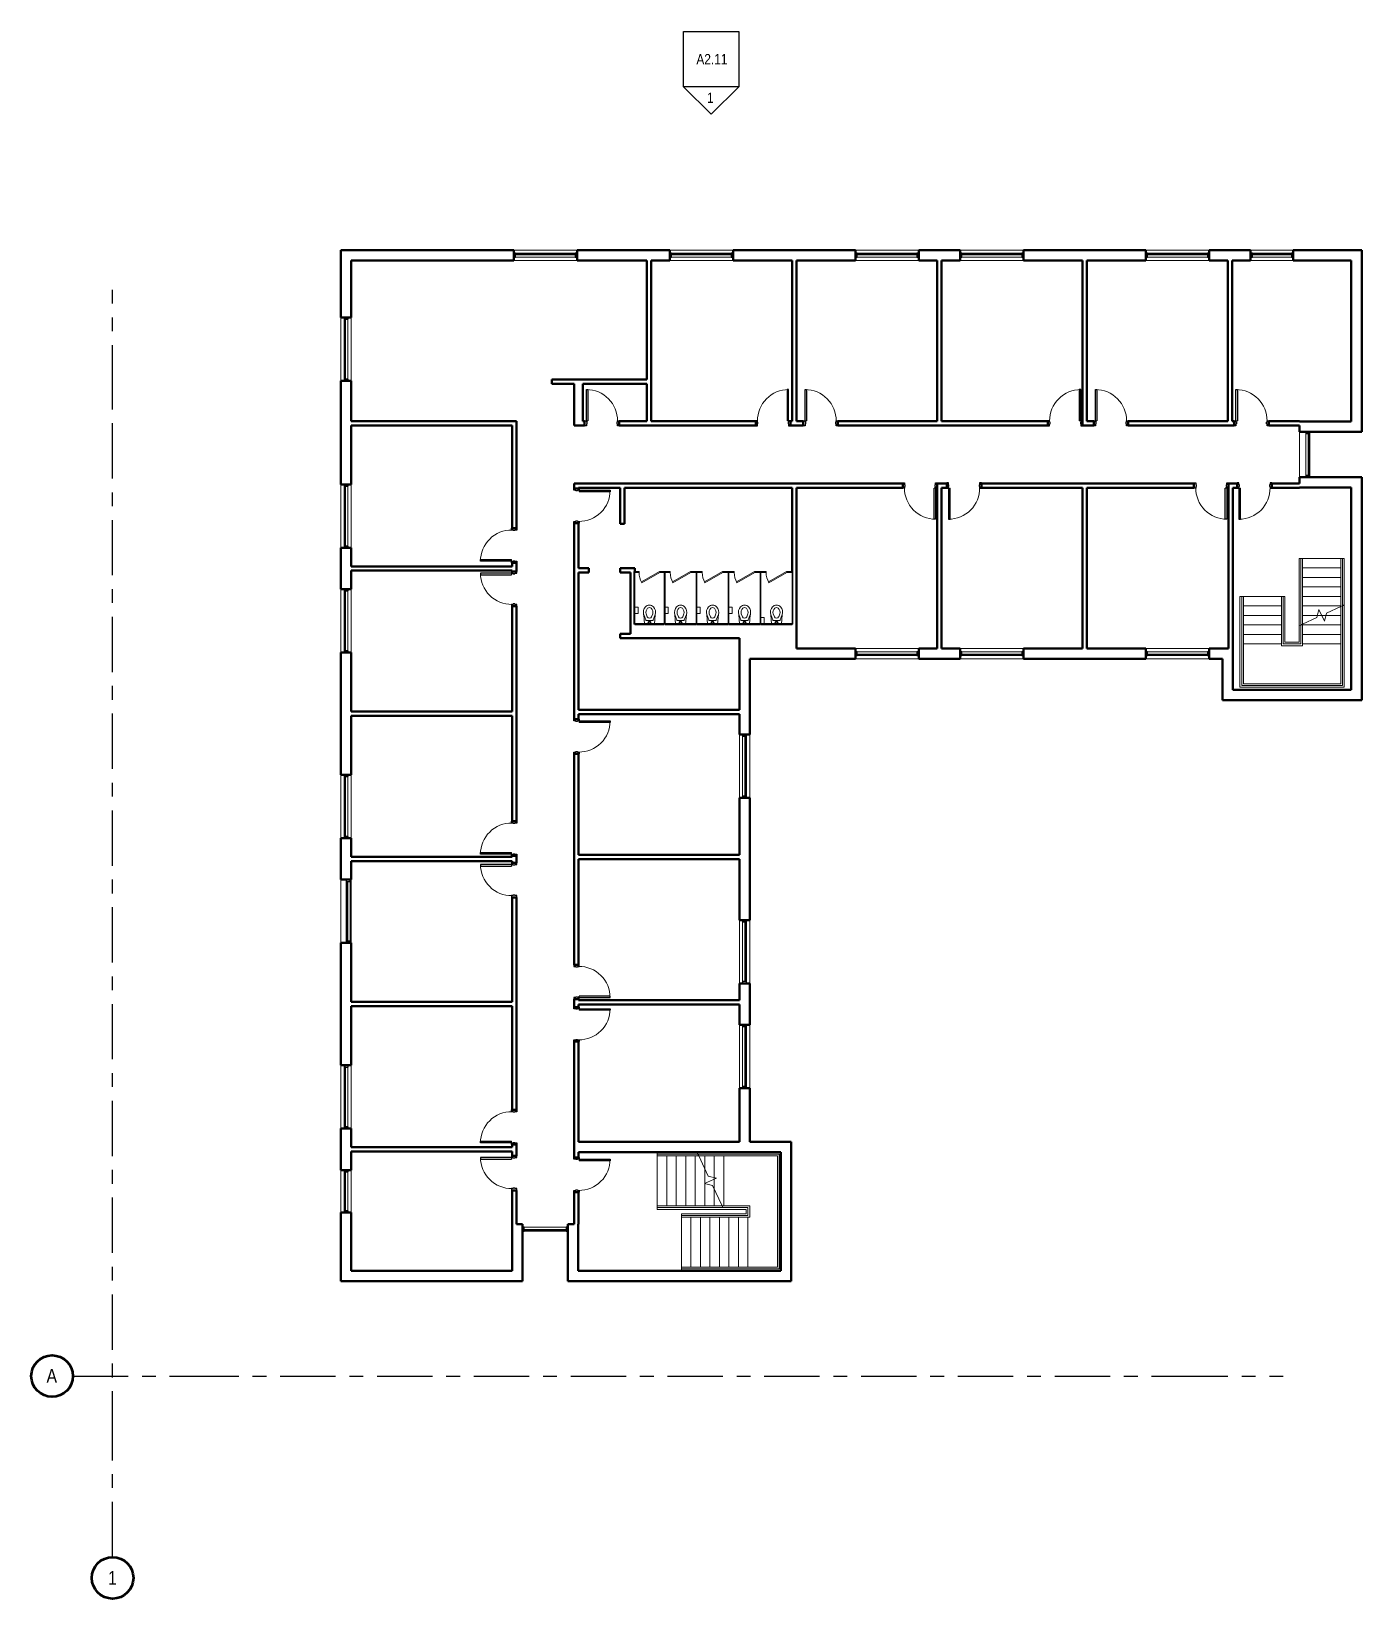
# Model space of a CAD drawing. Header units: inches. Extents: x -1364 to 175, y -1431 to 382.
import ezdxf

# ---------------------------------------------------------------- set-up
doc = ezdxf.new("R2010")
doc.units = ezdxf.units.IN
doc.header["$MEASUREMENT"] = 0
doc.linetypes.add('Grid Line', pattern=[112, 64, -16, 16, -16])
for name, color, linetype, lineweight in [('A-DOOR', 31, 'Continuous', 15), ('A-DOOR-FRAM', 31, 'Continuous', 25), ('A-FLOR-HRAL', 11, 'Continuous', 9), ('A-GLAZ-CURT', 52, 'Continuous', 9), ('A-GLAZ-CWMG', 51, 'Continuous', 9), ('A-WALL', 113, 'Continuous', 15), ('G-ANNO-SYMB', 111, 'Continuous', 9), ('I-WALL', 2, 'Continuous', 15), ('P-SANR-FIXT', 6, 'Continuous', 9), ('Q-SPCQ', 91, 'Continuous', 9), ('S-GRID', 1, 'Continuous', 9), ('S-GRID-IDEN', 1, 'Continuous', 50), ('S-STRS', 31, 'Continuous', 9), ('S-STRS-MBND', 31, 'Continuous', 9)]:
    doc.layers.add(name, color=color, linetype=linetype, lineweight=lineweight)
doc.styles.add('Arial Narrow', font='ARIALN.TTF', dxfattribs={"height": 12})
doc.styles.add('Arial Narrow_1', font='ARIALN.TTF', dxfattribs={"height": 16})

# ---------------------------------------------------------------- blocks, each defined once
blk = doc.blocks.new('Railing - Railing-5158389-LEVEL 2 Map Export')
at = {"layer": 'A-FLOR-HRAL'}
for p, q in [((-564.8, -977), (-562.9, -977)), ((-563.9, -979), (-562.9, -979)), ((-562.9, -977), (-532.9, -977)), ((-562.9, -979), (-534.9, -979)), ((-534.9, -979), (-534.9, -988)), ((-532.9, -977), (-532.9, -990)), ((-611.9, -990), (-611.9, -988)), ((-534.9, -988), (-611.9, -988)), ((-532.9, -990), (-611.9, -990))]:
    blk.add_line(p, q, dxfattribs=at)
blk = doc.blocks.new('Railing - Railing-5158393-LEVEL 2 Map Export')
at = {"layer": 'A-FLOR-HRAL'}
for p, q in [((-592.8, -917), (-562.9, -917)), ((-591.8, -919), (-562.9, -919)), ((-562.9, -917), (-498.9, -917)), ((-562.9, -919), (-500.9, -919)), ((-500.9, -919), (-500.9, -1048)), ((-498.9, -917), (-498.9, -1050)), ((-611.9, -1050), (-611.9, -1048)), ((-534.9, -1048), (-611.9, -1048)), ((-534.9, -1050), (-611.9, -1050)), ((-500.9, -1048), (-534.9, -1048)), ((-498.9, -1050), (-534.9, -1050))]:
    blk.add_line(p, q, dxfattribs=at)
blk = doc.blocks.new('Door-Single_CE_ - HM Door-2_ HM Frame-5129110-LEVEL 2 Map Export')
at = {"layer": 'A-DOOR'}
for p, q in [((16.25, -39), (16.25, -3)), ((16.25, -3), (18, -3)), ((18, -3), (18, -39)), ((18, -39), (16.25, -39))]:
    blk.add_line(p, q, dxfattribs=at)
at = {"layer": 'A-DOOR', "lineweight": 25}
for p, q in [((16.25, -39), (16.25, -3)), ((18, -3), (16.25, -3)), ((18, -3), (18, -39)), ((18, -39), (16.25, -39))]:
    blk.add_line(p, q, dxfattribs=at)
at = {"layer": 'A-DOOR', "lineweight": 9}
blk.add_arc((18, -3), 36, 179.5, 270, dxfattribs=at)
blk.add_arc((18, -3), 36, 179.5, 270, dxfattribs=at)
blk.add_arc((18, -3), 36, 179.5, 270, dxfattribs=at)
blk.add_arc((18, -3), 36, 179.5, 270, dxfattribs=at)
at = {"layer": 'A-DOOR-FRAM'}
for p, q in [((-20, 3), (-18, 3)), ((-20, -3), (-20, 3)), ((-18, 3), (-18, 0.75)), ((-18, 0.75), (-17.5, 0.75)), ((-17.5, 0.75), (-17.5, -1.25)), ((17.5, 0.75), (18, 0.75)), ((17.5, -1.25), (17.5, 0.75)), ((18, 3), (20, 3)), ((18, 0.75), (18, 3)), ((20, 3), (20, -3)), ((-18, -3), (-20, -3)), ((-18, -1.25), (-18, -3)), ((-17.5, -1.25), (-18, -1.25)), ((18, -1.25), (17.5, -1.25)), ((18, -3), (18, -1.25)), ((20, -3), (18, -3))]:
    blk.add_line(p, q, dxfattribs=at)
blk = doc.blocks.new('Door-Single_CE_ - HM Door-2_ HM Frame-5129600-LEVEL 2 Map Export')
at = {"layer": 'A-DOOR'}
for p, q in [((18, 39), (16.25, 39)), ((16.25, 39), (16.25, 3)), ((18, 3), (18, 39)), ((16.25, 3), (18, 3))]:
    blk.add_line(p, q, dxfattribs=at)
at = {"layer": 'A-DOOR', "lineweight": 25}
for p, q in [((18, 39), (16.25, 39)), ((16.25, 39), (16.25, 3)), ((18, 3), (18, 39)), ((18, 3), (16.25, 3))]:
    blk.add_line(p, q, dxfattribs=at)
at = {"layer": 'A-DOOR', "lineweight": 9}
blk.add_arc((18, 3), 36, 90, 180.5, dxfattribs=at)
blk.add_arc((18, 3), 36, 90, 180.5, dxfattribs=at)
blk.add_arc((18, 3), 36, 90, 180.5, dxfattribs=at)
blk.add_arc((18, 3), 36, 90, 180.5, dxfattribs=at)
at = {"layer": 'A-DOOR-FRAM'}
for p, q in [((-18, 3), (-20, 3)), ((-20, 3), (-20, -3)), ((-18, 1.25), (-18, 3)), ((-17.5, 1.25), (-18, 1.25)), ((-17.5, -0.75), (-17.5, 1.25)), ((18, 1.25), (17.5, 1.25)), ((17.5, 1.25), (17.5, -0.75)), ((20, 3), (18, 3)), ((18, 3), (18, 1.25)), ((20, -3), (20, 3)), ((-20, -3), (-18, -3)), ((-18, -3), (-18, -0.75)), ((-18, -0.75), (-17.5, -0.75)), ((17.5, -0.75), (18, -0.75)), ((18, -0.75), (18, -3)), ((18, -3), (20, -3))]:
    blk.add_line(p, q, dxfattribs=at)
blk = doc.blocks.new('System Panel - zGlazed-5181223-LEVEL 2 Map Export')
at = {"layer": 'A-GLAZ-CURT', "lineweight": 15}
for p, q in [((24.25, 1.5), (-24.25, 1.5)), ((-24.25, 1.5), (-24.25, 0.5)), ((-24.25, 0.5), (24.25, 0.5)), ((24.25, 0.5), (24.25, 1.5))]:
    blk.add_line(p, q, dxfattribs=at)
blk = doc.blocks.new('Rectangular Mullion - 4 1_2_ x 2_ Rectangular_CE_-5178115-LEVEL 2 Map Export')
at = {"layer": 'A-GLAZ-CWMG'}
for p, q in [((-793.7, -1001.8), (-745.2, -1001.8)), ((-793.7, -1006.3), (-745.2, -1006.3))]:
    blk.add_line(p, q, dxfattribs=at)
blk = doc.blocks.new('Rectangular Mullion - 4 1_2_ x 2_ Rectangular_CE_-5181224-LEVEL 2 Map Export')
at = {"layer": 'A-GLAZ-CWMG', "lineweight": 25}
for p, q in [((-2, 2.25), (0, 2.25)), ((-2, -2.25), (-2, 2.25)), ((0, 2.25), (0, -2.25)), ((0, -2.25), (-2, -2.25))]:
    blk.add_line(p, q, dxfattribs=at)
blk = doc.blocks.new('Rectangular Mullion - 4 1_2_ x 2_ Rectangular_CE_-5181225-LEVEL 2 Map Export')
at = {"layer": 'A-GLAZ-CWMG', "lineweight": 25}
for p, q in [((0, 2.25), (-2, 2.25)), ((-2, 2.25), (-2, -2.25)), ((0, -2.25), (0, 2.25)), ((-2, -2.25), (0, -2.25))]:
    blk.add_line(p, q, dxfattribs=at)
blk = doc.blocks.new('System Panel - zGlazed-5180696-LEVEL 2 Map Export')
at = {"layer": 'A-GLAZ-CURT', "lineweight": 15}
for p, q in [((22.625, 1.5), (-22.625, 1.5)), ((-22.625, 1.5), (-22.625, 0.5)), ((-22.625, 0.5), (22.625, 0.5)), ((22.625, 0.5), (22.625, 1.5))]:
    blk.add_line(p, q, dxfattribs=at)
blk = doc.blocks.new('Rectangular Mullion - 4 1_2_ x 2_ Rectangular_CE_-5139368-LEVEL 2 Map Export')
at = {"layer": 'A-GLAZ-CWMG'}
for p, q in [((-1002.2, -937.5), (-1002.2, -982.8)), ((-997.7, -937.5), (-997.7, -982.8))]:
    blk.add_line(p, q, dxfattribs=at)
blk = doc.blocks.new('Rectangular Mullion - 4 1_2_ x 2_ Rectangular_CE_-5180646-LEVEL 2 Map Export')
at = {"layer": 'A-GLAZ-CWMG', "lineweight": 25}
for p, q in [((-2, 2.25), (0, 2.25)), ((-2, -2.25), (-2, 2.25)), ((0, 2.25), (0, -2.25)), ((0, -2.25), (-2, -2.25))]:
    blk.add_line(p, q, dxfattribs=at)
blk = doc.blocks.new('Rectangular Mullion - 4 1_2_ x 2_ Rectangular_CE_-5180647-LEVEL 2 Map Export')
at = {"layer": 'A-GLAZ-CWMG', "lineweight": 25}
for p, q in [((0, 2.25), (-2, 2.25)), ((-2, 2.25), (-2, -2.25)), ((0, -2.25), (0, 2.25)), ((-2, -2.25), (0, -2.25))]:
    blk.add_line(p, q, dxfattribs=at)
blk = doc.blocks.new('System Panel - zGlazed-5180645-LEVEL 2 Map Export')
at = {"layer": 'A-GLAZ-CURT', "lineweight": 15}
for p, q in [((34.625, 1.5), (-34.625, 1.5)), ((-34.625, 1.5), (-34.625, 0.5)), ((-34.625, 0.5), (34.625, 0.5)), ((34.625, 0.5), (34.625, 1.5))]:
    blk.add_line(p, q, dxfattribs=at)
blk = doc.blocks.new('Rectangular Mullion - 4 1_2_ x 2_ Rectangular_CE_-5139571-LEVEL 2 Map Export')
at = {"layer": 'A-GLAZ-CWMG'}
for p, q in [((-1002.2, -816.3), (-1002.2, -885.5)), ((-997.7, -816.3), (-997.7, -885.5))]:
    blk.add_line(p, q, dxfattribs=at)
blk = doc.blocks.new('Railing - Railing-5181653-LEVEL 2 Map Export')
at = {"layer": 'A-FLOR-HRAL'}
for p, q in [((-639.9, -977), (-564.8, -977)), ((-639.9, -979), (-639.9, -977)), ((-639.9, -979), (-563.9, -979)), ((-563.9, -979), (-564.8, -977))]:
    blk.add_line(p, q, dxfattribs=at)
blk = doc.blocks.new('Railing - Railing-5181657-LEVEL 2 Map Export')
at = {"layer": 'A-FLOR-HRAL'}
for p, q in [((-639.9, -917), (-592.8, -917)), ((-639.9, -919), (-639.9, -917)), ((-639.9, -919), (-591.8, -919)), ((-591.8, -919), (-592.8, -917))]:
    blk.add_line(p, q, dxfattribs=at)
blk = doc.blocks.new('Railing - Railing-5183288-LEVEL 2 Map Export')
at = {"layer": 'A-FLOR-HRAL'}
for p, q in [((82.3, -271.8), (84.3, -271.8)), ((82.3, -328.8), (82.3, -271.8)), ((84.3, -326.8), (84.3, -271.8)), ((104.8, -305), (104.8, -326.8)), ((106.8, -304), (106.8, -326.8)), ((106.8, -328.8), (82.3, -328.8)), ((104.8, -326.8), (84.3, -326.8)), ((106.8, -326.8), (106.8, -328.8))]:
    blk.add_line(p, q, dxfattribs=at)
blk = doc.blocks.new('Railing - Railing-5183292-LEVEL 2 Map Export')
at = {"layer": 'A-FLOR-HRAL'}
for p, q in [((36.3, -271.8), (38.3, -271.8)), ((36.3, -326.8), (36.3, -271.8)), ((38.3, -326.8), (38.3, -271.8)), ((150.8, -283.5), (150.8, -326.8)), ((152.8, -282.6), (152.8, -326.8)), ((36.3, -374.8), (36.3, -326.8)), ((38.3, -372.8), (38.3, -326.8)), ((150.8, -326.8), (150.8, -372.8)), ((152.8, -326.8), (152.8, -374.8)), ((152.8, -374.8), (36.3, -374.8)), ((150.8, -372.8), (38.3, -372.8))]:
    blk.add_line(p, q, dxfattribs=at)
blk = doc.blocks.new('Toilet_Stall_Std_CE_ - Adj-5183610-LEVEL 2 Map Export')
at = {"layer": 'Q-SPCQ'}
for p, q in [((-12, 81), (-19, 81)), ((-19, 81), (-19, 80)), ((-19, 80), (-19, 20)), ((-19, 80), (-12, 80)), ((-18, 20), (-18, 80)), ((-12, 80), (-12, 81)), ((11.5, 80.9), (-9.3, 68.9)), ((-8.8, 68), (12, 80)), ((12, 80), (11.5, 80.9)), ((12, 81), (12, 80)), ((19, 81), (12, 81)), ((12, 80), (19, 80)), ((18, 80), (18, 20)), ((19, 80), (19, 81)), ((19, 20), (19, 80)), ((-9.3, 68.9), (-8.8, 68)), ((-19, 20), (-18, 20)), ((18, 20), (19, 20))]:
    blk.add_line(p, q, dxfattribs=at)
blk.add_arc((12, 80), 24, 180, 210, dxfattribs=at)
blk = doc.blocks.new('RR Access_Toilet Napkin Disposal_CE_ - SND-1-888218-LEVEL 2 Map Export')
at = {"layer": 'Q-SPCQ'}
for p, q in [((-3.75, 3.8125), (-3.75, 0)), ((-3.75, 0), (-3.75, 3.8125)), ((-3.75, 0), (3.75, 0)), ((-3.75, 0), (3.75, 0)), ((3.75, 0), (-3.75, 0)), ((3.75, 0), (3.75, 3.8125)), ((3.75, 0), (3.75, 3.8125)), ((3.75, 3.8125), (3.75, 0))]:
    blk.add_line(p, q, dxfattribs=at)
blk = doc.blocks.new('Toilet_Wall Hung_CE_ - STN-888222-LEVEL 2 Map Export')
at = {"layer": 'P-SANR-FIXT', "color": 8}
for p, q in [((-5.8, 0), (-6.7, -11.1)), ((-6.7, -11.1), (-5.8, 0)), ((-6.7, -11.1), (-4.3, -5.1)), ((-4.3, -4.3), (4.3, -4.3)), ((-4.3, -5.1), (-4.3, -4.3)), ((-3.9, -12), (-2.5, -8.5)), ((3.9, -12), (2.5, -8.5)), ((4.3, -4.3), (4.3, -5.1)), ((6.7, -11.1), (4.3, -5.1)), ((6.7, -11.1), (5.8, 0)), ((6.7, -11.1), (5.8, 0))]:
    blk.add_line(p, q, dxfattribs=at)
for centre, radius, start, end in [((2.6, -13.7), 9.68, 164.0703, 221.9297), ((2.6, -13.7), 6.68, 165.3091, 225.452), ((0, -9.9), 2.85, 29.2965, 150.7035), ((0, -1.8), 1.77, 0, 180), ((0, -1.8), 1.75, 90, 238.6546), ((0, -1.8), 1.77, 180, 0), ((0, -1.8), 0.97, 90, 270), ((0, -1.8), 1.75, 242.3257, 267.223), ((0, -1.8), 1.75, 300.5828, 90), ((0, -1.8), 0.97, 270, 90), ((0, -1.8), 1.75, 272.6686, 297.9922), ((-2.6, -13.7), 6.68, 314.548, 14.6909), ((-2.6, -13.7), 9.68, 318.0703, 15.9297), ((0, -16), 6.23, 221.9297, 318.0703), ((0, -16.3), 3.01, 225.452, 315.452)]:
    blk.add_arc(centre, radius, start, end, dxfattribs=at)
blk = doc.blocks.new('Toilet_Stall_Std_CE_ - Adj-5183939-LEVEL 2 Map Export')
at = {"layer": 'Q-SPCQ'}
for p, q in [((-12, 69), (-19, 69)), ((-19, 69), (-19, 68)), ((-19, 68), (-19, 8)), ((-19, 68), (-12, 68)), ((-18, 8), (-18, 68)), ((-12, 68), (-12, 69)), ((11.5, 68.9), (-9.3, 56.9)), ((-9.3, 56.9), (-8.8, 56)), ((-8.8, 56), (12, 68)), ((12, 68), (11.5, 68.9)), ((12, 69), (12, 68)), ((19, 69), (12, 69)), ((12, 68), (19, 68)), ((18, 68), (18, 8)), ((19, 68), (19, 69)), ((19, 8), (19, 68)), ((-19, 8), (-18, 8)), ((18, 8), (19, 8))]:
    blk.add_line(p, q, dxfattribs=at)
blk.add_arc((12, 68), 24, 180, 210, dxfattribs=at)
blk = doc.blocks.new('Toilet_Stall_Std_CE_ - Adj-5195183-LEVEL 2 Map Export')
at = {"layer": 'Q-SPCQ'}
for p, q in [((-12, 69), (-18, 69)), ((-18, 69), (-18, 68)), ((-18, 68), (-18, 8)), ((-18, 68), (-12, 68)), ((-17, 8), (-17, 68)), ((-12, 68), (-12, 69)), ((11.5, 68.9), (-9.3, 56.9)), ((-9.3, 56.9), (-8.8, 56)), ((-8.8, 56), (12, 68)), ((12, 68), (11.5, 68.9)), ((12, 69), (12, 68)), ((18, 69), (12, 69)), ((12, 68), (18, 68)), ((17, 68), (17, 8)), ((18, 68), (18, 69)), ((18, 8), (18, 68)), ((-18, 8), (-17, 8)), ((17, 8), (18, 8))]:
    blk.add_line(p, q, dxfattribs=at)
blk.add_arc((12, 68), 24, 180, 210, dxfattribs=at)
blk = doc.blocks.new('System Panel - zGlazed-5194723-LEVEL 2 Map Export')
at = {"layer": 'A-GLAZ-CURT', "lineweight": 15}
for p, q in [((24.25, 1.5), (-24.25, 1.5)), ((-24.25, 1.5), (-24.25, 0.5)), ((-24.25, 0.5), (24.25, 0.5)), ((24.25, 0.5), (24.25, 1.5))]:
    blk.add_line(p, q, dxfattribs=at)
blk = doc.blocks.new('Railing - Railing-5196301-LEVEL 2 Map Export')
at = {"layer": 'A-FLOR-HRAL'}
for p, q in [((104.8, -227.8), (106.8, -227.8)), ((104.8, -227.8), (104.8, -305)), ((106.8, -227.8), (106.8, -304)), ((104.8, -305), (106.8, -304))]:
    blk.add_line(p, q, dxfattribs=at)
blk = doc.blocks.new('Railing - Railing-5196305-LEVEL 2 Map Export')
at = {"layer": 'A-FLOR-HRAL'}
for p, q in [((150.8, -227.8), (152.8, -227.8)), ((150.8, -227.8), (150.8, -283.5)), ((152.8, -227.8), (152.8, -282.6)), ((150.8, -283.5), (152.8, -282.6))]:
    blk.add_line(p, q, dxfattribs=at)
blk = doc.blocks.new('Elevation - Detail Number_CE_-134675-LEVEL 2 Map Export')
at = {"layer": 'G-ANNO-SYMB', "lineweight": 25}
for p, q in [((-0.25, -0.25), (-0.25, 0.25)), ((-0.25, 0.25), (0.25, 0.25)), ((0.25, 0.25), (0.25, -0.25)), ((0.25, -0.25), (-0.25, -0.25))]:
    blk.add_line(p, q, dxfattribs=at)
blk = doc.blocks.new('Elevation - Detail Number_CE_-46063-LEVEL 2 Map Export')
at = {"layer": 'G-ANNO-SYMB', "lineweight": 25}
for p, q in [((0, 0.25), (-0.25, 0)), ((0.25, 0), (0, 0.25)), ((-0.25, 0), (0.25, 0))]:
    blk.add_line(p, q, dxfattribs=at)
blk = doc.blocks.new('Grid - Grid Head-Circle_CE_-46466-LEVEL 2 Map Export')
at = {"layer": 'S-GRID-IDEN'}
blk.add_circle((0, 0), 0.188, dxfattribs=at)

msp = doc.modelspace()

# ---------------------------------------------------------------- linework, layer by layer
at = {"layer": 'A-WALL', "lineweight": 40}
for p, q in [((-1005.9, 129), (-1005.9, 51)), ((-805.9, 129), (-1005.9, 129)), ((-805.9, 117), (-805.9, 129)), ((-625.4, 129), (-732.7, 129)), ((-732.7, 129), (-732.7, 117)), ((-625.4, 117), (-625.4, 129)), ((-410.7, 129), (-552.2, 129)), ((-552.2, 129), (-552.2, 117)), ((-410.7, 117), (-410.7, 129)), ((-289.4, 129), (-337.4, 129)), ((-337.4, 129), (-337.4, 117)), ((-289.4, 117), (-289.4, 129)), ((-74.7, 129), (-216.2, 129)), ((-216.2, 129), (-216.2, 117)), ((-74.7, 117), (-74.7, 129)), ((46.6, 129), (-1.4, 129)), ((-1.4, 129), (-1.4, 117)), ((46.6, 117), (46.6, 129)), ((175.1, 129), (95.8, 129)), ((95.8, 129), (95.8, 117)), ((175.1, -81.3), (175.1, 129)), ((-993.9, 51), (-993.9, 117)), ((-993.9, 117), (-805.9, 117)), ((-732.7, 117), (-651.9, 117)), ((-646.9, 117), (-625.4, 117)), ((-552.2, 117), (-483.9, 117)), ((-478.9, 117), (-410.7, 117)), ((-337.4, 117), (-315.9, 117)), ((-310.9, 117), (-289.4, 117)), ((-216.2, 117), (-147.9, 117)), ((-142.9, 117), (-74.7, 117)), ((-1.4, 117), (20.1, 117)), ((25.1, 117), (46.6, 117)), ((95.8, 117), (163.1, 117)), ((163.1, 117), (163.1, -69.3)), ((-1005.9, 51), (-993.9, 51)), ((-993.9, -22.3), (-1005.9, -22.3)), ((-1005.9, -22.3), (-1005.9, -142.3)), ((-993.9, -69), (-993.9, -22.3)), ((-735.9, -26), (-735.9, -74)), ((-725.9, -69), (-725.9, -26)), ((163.1, -69.3), (103.1, -69.3)), ((-993.9, -142.3), (-993.9, -74)), ((-735.9, -74), (-725.9, -74)), ((103.1, -74), (103.1, -81.3)), ((103.1, -81.3), (175.1, -81.3)), ((-1005.9, -142.3), (-993.9, -142.3)), ((175.1, -133.8), (103.1, -133.8)), ((103.1, -133.8), (103.1, -141)), ((175.1, -392), (175.1, -133.8)), ((103.1, -145.8), (163.1, -145.8)), ((163.1, -145.8), (163.1, -380)), ((-993.9, -215.5), (-1005.9, -215.5)), ((-1005.9, -215.5), (-1005.9, -263.5)), ((-993.9, -237), (-993.9, -215.5)), ((-993.9, -263.5), (-993.9, -242)), ((-1005.9, -263.5), (-993.9, -263.5)), ((-670.9, -304), (-670.9, -315)), ((-631.9, -304), (-665.9, -304)), ((-594.9, -304), (-630.9, -304)), ((-557.9, -304), (-593.9, -304)), ((-520.9, -304), (-556.9, -304)), ((-483.9, -304), (-519.9, -304)), ((-670.9, -320), (-544.9, -320)), ((-544.9, -320), (-544.9, -402.9)), ((-993.9, -336.8), (-1005.9, -336.8)), ((-1005.9, -336.8), (-1005.9, -478.3)), ((-993.9, -405), (-993.9, -336.8)), ((-532.9, -344), (-410.7, -344)), ((-532.9, -431.5), (-532.9, -344)), ((-410.7, -332), (-478.9, -332)), ((-410.7, -344), (-410.7, -332)), ((-315.9, -332), (-337.4, -332)), ((-337.4, -332), (-337.4, -344)), ((-337.4, -344), (-289.4, -344)), ((-289.4, -332), (-310.9, -332)), ((-289.4, -344), (-289.4, -332)), ((-147.9, -332), (-216.2, -332)), ((-216.2, -332), (-216.2, -344)), ((-216.2, -344), (-74.7, -344)), ((-74.7, -332), (-142.9, -332)), ((-74.7, -344), (-74.7, -332)), ((21.1, -332), (-1.4, -332)), ((-1.4, -332), (-1.4, -344)), ((-1.4, -344), (14.1, -344)), ((14.1, -344), (14.1, -392)), ((26.1, -380), (26.1, -332)), ((163.1, -380), (26.1, -380)), ((14.1, -392), (175.1, -392)), ((-993.9, -478.3), (-993.9, -410)), ((-544.9, -407.9), (-544.9, -431.5)), ((-544.9, -431.5), (-532.9, -431.5)), ((-1005.9, -478.3), (-993.9, -478.3)), ((-544.9, -504.8), (-544.9, -570.9)), ((-532.9, -504.8), (-544.9, -504.8)), ((-532.9, -646.3), (-532.9, -504.8)), ((-993.9, -551.5), (-1005.9, -551.5)), ((-1005.9, -551.5), (-1005.9, -599.5)), ((-993.9, -573), (-993.9, -551.5)), ((-993.9, -599.5), (-993.9, -578)), ((-544.9, -575.9), (-544.9, -646.3)), ((-1005.9, -599.5), (-993.9, -599.5)), ((-544.9, -646.3), (-532.9, -646.3)), ((-993.9, -672.8), (-1005.9, -672.8)), ((-1005.9, -672.8), (-1005.9, -814.3)), ((-993.9, -741), (-993.9, -672.8)), ((-544.9, -719.5), (-544.9, -738.9)), ((-532.9, -719.5), (-544.9, -719.5)), ((-532.9, -767.5), (-532.9, -719.5)), ((-993.9, -814.3), (-993.9, -746)), ((-544.9, -743.9), (-544.9, -767.5)), ((-544.9, -767.5), (-532.9, -767.5)), ((-1005.9, -814.3), (-993.9, -814.3)), ((-544.9, -840.8), (-544.9, -903)), ((-532.9, -840.8), (-544.9, -840.8)), ((-532.9, -903), (-532.9, -840.8)), ((-993.9, -887.5), (-1005.9, -887.5)), ((-1005.9, -887.5), (-1005.9, -935.5)), ((-993.9, -909), (-993.9, -887.5)), ((-544.9, -903), (-730.9, -903)), ((-484.9, -903), (-532.9, -903)), ((-484.9, -1064), (-484.9, -903)), ((-993.9, -935.5), (-993.9, -914)), ((-730.9, -915), (-496.9, -915)), ((-496.9, -915), (-496.9, -1052)), ((-1005.9, -935.5), (-993.9, -935.5)), ((-993.9, -984.8), (-1005.9, -984.8)), ((-1005.9, -984.8), (-1005.9, -1064)), ((-993.9, -1052), (-993.9, -984.8)), ((-807.7, -998), (-807.7, -1052)), ((-795.7, -998), (-802.9, -998)), ((-795.7, -1064), (-795.7, -998)), ((-735.9, -998), (-743.2, -998)), ((-743.2, -998), (-743.2, -1064)), ((-731.2, -1052), (-731.2, -998)), ((-1005.9, -1064), (-795.7, -1064)), ((-807.7, -1052), (-993.9, -1052)), ((-743.2, -1064), (-484.9, -1064)), ((-496.9, -1052), (-731.2, -1052))]:
    msp.add_line(p, q, dxfattribs=at)
at = {"layer": 'A-WALL'}
for p, q in [((-805.9, 129), (-732.7, 129)), ((-625.4, 129), (-552.2, 129)), ((-410.7, 129), (-337.4, 129)), ((-289.4, 129), (-216.2, 129)), ((-74.7, 129), (-1.4, 129)), ((46.6, 129), (95.8, 129)), ((-732.7, 117), (-805.9, 117)), ((-552.2, 117), (-625.4, 117)), ((-337.4, 117), (-410.7, 117)), ((-216.2, 117), (-289.4, 117)), ((-1.4, 117), (-74.7, 117)), ((95.8, 117), (46.6, 117)), ((-1005.9, -22.3), (-1005.9, 51)), ((-993.9, 51), (-993.9, -22.3)), ((103.1, -133.8), (103.1, -81.3)), ((-1005.9, -215.5), (-1005.9, -142.3)), ((-993.9, -142.3), (-993.9, -215.5)), ((-1005.9, -336.8), (-1005.9, -263.5)), ((-993.9, -263.5), (-993.9, -336.8)), ((-410.7, -332), (-337.4, -332)), ((-337.4, -344), (-410.7, -344)), ((-289.4, -332), (-216.2, -332)), ((-216.2, -344), (-289.4, -344)), ((-74.7, -332), (-1.4, -332)), ((-1.4, -344), (-74.7, -344)), ((-544.9, -504.8), (-544.9, -431.5)), ((-532.9, -431.5), (-532.9, -504.8)), ((-1005.9, -551.5), (-1005.9, -478.3)), ((-993.9, -478.3), (-993.9, -551.5)), ((-1005.9, -672.8), (-1005.9, -599.5)), ((-993.9, -599.5), (-993.9, -672.8)), ((-544.9, -719.5), (-544.9, -646.3)), ((-532.9, -646.3), (-532.9, -719.5)), ((-544.9, -840.8), (-544.9, -767.5)), ((-532.9, -767.5), (-532.9, -840.8)), ((-1005.9, -887.5), (-1005.9, -814.3)), ((-993.9, -814.3), (-993.9, -887.5)), ((-1005.9, -984.8), (-1005.9, -935.5)), ((-993.9, -935.5), (-993.9, -984.8))]:
    msp.add_line(p, q, dxfattribs=at)
at = {"layer": 'I-WALL', "lineweight": 40}
for p, q in [((-651.9, 117), (-651.9, -21)), ((-646.9, -69), (-646.9, 117)), ((-483.9, 117), (-483.9, -69)), ((-478.9, -69), (-478.9, 117)), ((-315.9, 117), (-315.9, -69)), ((-310.9, -69), (-310.9, 117)), ((-147.9, 117), (-147.9, -74)), ((-142.9, -69), (-142.9, 117)), ((20.1, 117), (20.1, -69)), ((25.1, -69), (25.1, 117)), ((-651.9, -21), (-761.9, -21)), ((-761.9, -21), (-761.9, -26)), ((-761.9, -26), (-735.9, -26)), ((-725.9, -26), (-651.9, -26)), ((-651.9, -26), (-651.9, -69)), ((-802.9, -69), (-993.9, -69)), ((-802.9, -193), (-802.9, -69)), ((-723.9, -69), (-725.9, -69)), ((-723.9, -74), (-723.9, -69)), ((-651.9, -69), (-683.9, -69)), ((-683.9, -69), (-683.9, -74)), ((-525.9, -69), (-646.9, -69)), ((-525.9, -74), (-525.9, -69)), ((-483.9, -69), (-485.9, -69)), ((-485.9, -69), (-485.9, -74)), ((-470.9, -69), (-478.9, -69)), ((-470.9, -74), (-470.9, -69)), ((-315.9, -69), (-430.9, -69)), ((-430.9, -69), (-430.9, -74)), ((-187.9, -69), (-310.9, -69)), ((-187.9, -74), (-187.9, -69)), ((-134.9, -69), (-142.9, -69)), ((-134.9, -74), (-134.9, -69)), ((20.1, -69), (-94.9, -69)), ((-94.9, -69), (-94.9, -74)), ((27.6, -69), (25.1, -69)), ((27.6, -74), (27.6, -69)), ((103.1, -69), (67.6, -69)), ((67.6, -69), (67.6, -74)), ((103.1, -69.3), (103.1, -69)), ((-993.9, -74), (-807.9, -74)), ((-807.9, -74), (-807.9, -193)), ((-725.9, -74), (-723.9, -74)), ((-683.9, -74), (-525.9, -74)), ((-485.9, -74), (-470.9, -74)), ((-430.9, -74), (-187.9, -74)), ((-147.9, -74), (-134.9, -74)), ((-94.9, -74), (27.6, -74)), ((67.6, -74), (103.1, -74)), ((-355.9, -141), (-735.9, -141)), ((-735.9, -141), (-735.9, -147)), ((-355.9, -146), (-355.9, -141)), ((-304.9, -141), (-315.9, -141)), ((-315.9, -141), (-315.9, -332)), ((-304.9, -146), (-304.9, -141)), ((-18.9, -141), (-264.9, -141)), ((-264.9, -141), (-264.9, -146)), ((-18.9, -146), (-18.9, -141)), ((31.1, -141), (21.1, -141)), ((21.1, -141), (21.1, -332)), ((31.1, -146), (31.1, -141)), ((103.1, -141), (71.1, -141)), ((71.1, -141), (71.1, -146)), ((-735.9, -147), (-730.9, -147)), ((-730.9, -146), (-682.9, -146)), ((-730.9, -147), (-730.9, -146)), ((-682.9, -146), (-682.9, -188)), ((-677.9, -146), (-483.9, -146)), ((-677.9, -188), (-677.9, -146)), ((-483.9, -146), (-483.9, -243)), ((-478.9, -146), (-355.9, -146)), ((-478.9, -332), (-478.9, -146)), ((-310.9, -146), (-304.9, -146)), ((-310.9, -332), (-310.9, -146)), ((-264.9, -146), (-147.9, -146)), ((-147.9, -146), (-147.9, -332)), ((-142.9, -146), (-18.9, -146)), ((-142.9, -332), (-142.9, -146)), ((26.1, -146), (31.1, -146)), ((26.1, -332), (26.1, -146)), ((71.1, -146), (103.1, -146)), ((103.1, -146), (103.1, -145.8)), ((-807.9, -193), (-802.9, -193)), ((-735.9, -187), (-735.9, -413.9)), ((-730.9, -187), (-735.9, -187)), ((-730.9, -239), (-730.9, -187)), ((-682.9, -188), (-677.9, -188)), ((-807.9, -233), (-807.9, -237)), ((-802.9, -233), (-807.9, -233)), ((-802.9, -243), (-802.9, -233)), ((-807.9, -237), (-993.9, -237)), ((-993.9, -242), (-807.9, -242)), ((-807.9, -242), (-807.9, -243)), ((-807.9, -243), (-802.9, -243)), ((-718.9, -239), (-730.9, -239)), ((-730.9, -402.9), (-730.9, -244)), ((-730.9, -244), (-718.9, -244)), ((-718.9, -244), (-718.9, -239)), ((-665.9, -239), (-682.9, -239)), ((-682.9, -239), (-682.9, -244)), ((-682.9, -244), (-670.9, -244)), ((-670.9, -244), (-670.9, -304)), ((-665.9, -243), (-665.9, -239)), ((-807.9, -283), (-807.9, -405)), ((-802.9, -283), (-807.9, -283)), ((-802.9, -532), (-802.9, -283)), ((-670.9, -315), (-682.9, -315)), ((-682.9, -315), (-682.9, -320)), ((-682.9, -320), (-670.9, -320)), ((-807.9, -405), (-993.9, -405)), ((-993.9, -410), (-807.9, -410)), ((-807.9, -410), (-807.9, -532)), ((-735.9, -413.9), (-730.9, -413.9)), ((-544.9, -402.9), (-730.9, -402.9)), ((-730.9, -413.9), (-730.9, -407.9)), ((-730.9, -407.9), (-544.9, -407.9)), ((-735.9, -453.9), (-735.9, -697.9)), ((-730.9, -453.9), (-735.9, -453.9)), ((-730.9, -570.9), (-730.9, -453.9)), ((-807.9, -532), (-802.9, -532)), ((-807.9, -573), (-993.9, -573)), ((-993.9, -578), (-807.9, -578)), ((-807.9, -572), (-807.9, -573)), ((-802.9, -572), (-807.9, -572)), ((-807.9, -578), (-807.9, -580)), ((-807.9, -580), (-802.9, -580)), ((-802.9, -580), (-802.9, -572)), ((-544.9, -570.9), (-730.9, -570.9)), ((-730.9, -697.9), (-730.9, -575.9)), ((-730.9, -575.9), (-544.9, -575.9)), ((-807.9, -620), (-807.9, -741)), ((-802.9, -620), (-807.9, -620)), ((-802.9, -866), (-802.9, -620)), ((-735.9, -697.9), (-730.9, -697.9)), ((-807.9, -741), (-993.9, -741)), ((-735.9, -737.9), (-735.9, -746.9)), ((-730.9, -737.9), (-735.9, -737.9)), ((-730.9, -738.9), (-730.9, -737.9)), ((-544.9, -738.9), (-730.9, -738.9)), ((-993.9, -746), (-807.9, -746)), ((-807.9, -746), (-807.9, -866)), ((-735.9, -746.9), (-730.9, -746.9)), ((-730.9, -746.9), (-730.9, -743.9)), ((-730.9, -743.9), (-544.9, -743.9)), ((-735.9, -786.9), (-735.9, -921)), ((-730.9, -786.9), (-735.9, -786.9)), ((-730.9, -903), (-730.9, -786.9)), ((-807.9, -866), (-802.9, -866)), ((-807.9, -906), (-807.9, -909)), ((-802.9, -906), (-807.9, -906)), ((-802.9, -919), (-802.9, -906)), ((-807.9, -909), (-993.9, -909)), ((-993.9, -914), (-807.9, -914)), ((-807.9, -914), (-807.9, -919)), ((-807.9, -919), (-802.9, -919)), ((-735.9, -921), (-730.9, -921)), ((-730.9, -921), (-730.9, -915)), ((-807.9, -959), (-807.9, -998)), ((-802.9, -959), (-807.9, -959)), ((-802.9, -998), (-802.9, -959)), ((-735.9, -961), (-735.9, -998)), ((-730.9, -961), (-735.9, -961)), ((-730.9, -998), (-730.9, -961)), ((-807.9, -998), (-807.7, -998)), ((-731.2, -998), (-730.9, -998))]:
    msp.add_line(p, q, dxfattribs=at)
at = {"layer": 'S-GRID', "linetype": 'Grid Line', "lineweight": 25}
for p, q in [((-1270, -45), (-1270, 83)), ((-1270, -1255.4), (-1270, -45)), ((-1316, -1173.9), (-1188, -1173.9)), ((-1188, -1173.9), (-43.6, -1173.9)), ((-43.6, -1173.9), (84.4, -1173.9)), ((-1270, -1383.4), (-1270, -1255.4))]:
    msp.add_line(p, q, dxfattribs=at)
at = {"layer": 'S-STRS'}
for p, q in [((104.8, -227.8), (102.8, -227.8)), ((102.8, -227.8), (102.8, -305.9)), ((150.8, -227.8), (106.8, -227.8)), ((154.8, -227.8), (152.8, -227.8)), ((154.8, -227.8), (154.8, -281.7)), ((150.8, -238.8), (106.8, -238.8)), ((150.8, -249.8), (106.8, -249.8)), ((36.3, -271.8), (34.3, -271.8)), ((34.3, -335.4), (34.3, -271.8)), ((38.3, -271.8), (82.3, -271.8)), ((86.3, -271.8), (84.3, -271.8)), ((86.3, -324.8), (86.3, -271.8)), ((150.8, -260.8), (106.8, -260.8)), ((150.8, -271.8), (106.8, -271.8)), ((38.3, -282.8), (82.3, -282.8)), ((150.8, -282.8), (106.8, -282.8)), ((154.8, -281.7), (154.8, -329.2)), ((38.3, -293.8), (82.3, -293.8)), ((38.3, -304.8), (82.3, -304.8)), ((102.8, -305.9), (102.8, -324.8)), ((124, -293.8), (106.8, -293.8)), ((150.8, -304.8), (106.8, -304.8)), ((128.8, -293.8), (124, -293.8)), ((133.6, -293.8), (128.8, -293.8)), ((150.8, -293.8), (133.6, -293.8)), ((38.3, -315.8), (82.3, -315.8)), ((102.8, -324.8), (86.3, -324.8)), ((150.8, -315.8), (106.8, -315.8)), ((34.3, -335.4), (34.3, -376.8)), ((38.3, -326.8), (82.3, -326.8)), ((150.8, -326.8), (106.8, -326.8)), ((154.8, -376.8), (154.8, -329.2)), ((34.3, -376.8), (154.8, -376.8)), ((-639.9, -915), (-639.9, -917)), ((-639.9, -919), (-639.9, -977)), ((-628.9, -919), (-628.9, -977)), ((-617.9, -919), (-617.9, -977)), ((-606.9, -919), (-606.9, -977)), ((-595.9, -919), (-595.9, -977)), ((-584.9, -919), (-584.9, -933.9)), ((-573.9, -919), (-573.9, -944.3)), ((-562.9, -919), (-562.9, -977)), ((-584.9, -933.9), (-584.9, -951.1)), ((-584.9, -951.1), (-584.9, -951.3)), ((-584.9, -951.3), (-584.9, -977)), ((-573.9, -944.3), (-573.9, -946)), ((-573.9, -946), (-573.9, -957.5)), ((-573.9, -957.5), (-573.9, -977)), ((-639.9, -979), (-639.9, -981)), ((-639.9, -981), (-562.9, -981)), ((-611.9, -986), (-611.9, -988)), ((-536.9, -986), (-611.9, -986)), ((-611.9, -1048), (-611.9, -990)), ((-600.9, -1048), (-600.9, -990)), ((-589.9, -1048), (-589.9, -990)), ((-578.9, -1048), (-578.9, -990)), ((-567.9, -1048), (-567.9, -990)), ((-562.9, -981), (-560.5, -981)), ((-560.5, -981), (-536.9, -981)), ((-556.9, -1048), (-556.9, -990)), ((-545.9, -1048), (-545.9, -990)), ((-536.9, -981), (-536.9, -986)), ((-534.9, -1048), (-534.9, -990)), ((-611.9, -1050), (-611.9, -1052))]:
    msp.add_line(p, q, dxfattribs=at)
at = {"layer": 'S-STRS-MBND'}
for p, q in [((123.4, -296.3), (125.7, -287)), ((125.7, -287), (132, -300.6)), ((134.3, -291.3), (150.8, -283.5)), ((152.8, -282.6), (154.8, -281.7)), ((102.8, -305.9), (104.8, -305)), ((106.8, -304), (123.4, -296.3)), ((132, -300.6), (134.3, -291.3)), ((-592.8, -917), (-593.7, -915)), ((-580.9, -942.6), (-591.8, -919)), ((-571.5, -944.9), (-580.9, -942.6)), ((-585.1, -951.2), (-571.5, -944.9)), ((-575.8, -953.5), (-585.1, -951.2)), ((-564.8, -977), (-575.8, -953.5))]:
    msp.add_line(p, q, dxfattribs=at)

# ---------------------------------------------------------------- block references
at = {"layer": 'A-DOOR', "lineweight": 9}
for name, p, rotation in [('Door-Single_CE_ - HM Door-2_ HM Frame-5129110-LEVEL 2 Map Export', (-703.9, -71.5), 180), ('Door-Single_CE_ - HM Door-2_ HM Frame-5129110-LEVEL 2 Map Export', (-450.9, -71.5), 180), ('Door-Single_CE_ - HM Door-2_ HM Frame-5129110-LEVEL 2 Map Export', (-114.9, -71.5), 180), ('Door-Single_CE_ - HM Door-2_ HM Frame-5129110-LEVEL 2 Map Export', (47.6, -71.5), 180), ('Door-Single_CE_ - HM Door-2_ HM Frame-5129600-LEVEL 2 Map Export', (-284.9, -143.5), 180), ('Door-Single_CE_ - HM Door-2_ HM Frame-5129600-LEVEL 2 Map Export', (51.1, -143.5), 180), ('Door-Single_CE_ - HM Door-2_ HM Frame-5129110-LEVEL 2 Map Export', (-733.4, -167), 89.99999999999972), ('Door-Single_CE_ - HM Door-2_ HM Frame-5129110-LEVEL 2 Map Export', (-805.4, -213), 269.9999999999997), ('Door-Single_CE_ - HM Door-2_ HM Frame-5129600-LEVEL 2 Map Export', (-805.4, -263), 89.99999999999972), ('Door-Single_CE_ - HM Door-2_ HM Frame-5129110-LEVEL 2 Map Export', (-733.4, -433.9), 89.99999999999972), ('Door-Single_CE_ - HM Door-2_ HM Frame-5129110-LEVEL 2 Map Export', (-805.4, -552), 269.9999999999997), ('Door-Single_CE_ - HM Door-2_ HM Frame-5129600-LEVEL 2 Map Export', (-805.4, -600), 89.99999999999972), ('Door-Single_CE_ - HM Door-2_ HM Frame-5129600-LEVEL 2 Map Export', (-733.4, -717.9), 269.9999999999997), ('Door-Single_CE_ - HM Door-2_ HM Frame-5129110-LEVEL 2 Map Export', (-733.4, -766.9), 89.99999999999972), ('Door-Single_CE_ - HM Door-2_ HM Frame-5129110-LEVEL 2 Map Export', (-805.4, -886), 269.9999999999997), ('Door-Single_CE_ - HM Door-2_ HM Frame-5129600-LEVEL 2 Map Export', (-805.4, -939), 89.99999999999972), ('Door-Single_CE_ - HM Door-2_ HM Frame-5129110-LEVEL 2 Map Export', (-733.4, -941), 89.99999999999972)]:
    msp.add_blockref(name, p, dxfattribs=dict(at, rotation=rotation))
for name, p in [('Door-Single_CE_ - HM Door-2_ HM Frame-5129600-LEVEL 2 Map Export', (-505.9, -71.5)), ('Door-Single_CE_ - HM Door-2_ HM Frame-5129600-LEVEL 2 Map Export', (-167.9, -71.5)), ('Door-Single_CE_ - HM Door-2_ HM Frame-5129110-LEVEL 2 Map Export', (-335.9, -143.5)), ('Door-Single_CE_ - HM Door-2_ HM Frame-5129110-LEVEL 2 Map Export', (1.1, -143.5))]:
    msp.add_blockref(name, p, dxfattribs=at)
at = {"layer": 'A-FLOR-HRAL'}
for name in ['Railing - Railing-5196301-LEVEL 2 Map Export', 'Railing - Railing-5196305-LEVEL 2 Map Export', 'Railing - Railing-5183292-LEVEL 2 Map Export', 'Railing - Railing-5183288-LEVEL 2 Map Export', 'Railing - Railing-5181657-LEVEL 2 Map Export', 'Railing - Railing-5158393-LEVEL 2 Map Export', 'Railing - Railing-5181653-LEVEL 2 Map Export', 'Railing - Railing-5158389-LEVEL 2 Map Export']:
    msp.add_blockref(name, (0, 0), dxfattribs=at)
at = {"layer": 'A-GLAZ-CURT'}
for name, p in [('System Panel - zGlazed-5180645-LEVEL 2 Map Export', (-769.3, 123)), ('System Panel - zGlazed-5180645-LEVEL 2 Map Export', (-588.8, 123)), ('System Panel - zGlazed-5180645-LEVEL 2 Map Export', (-374.1, 123)), ('System Panel - zGlazed-5180645-LEVEL 2 Map Export', (-252.8, 123)), ('System Panel - zGlazed-5180645-LEVEL 2 Map Export', (-38.1, 123)), ('System Panel - zGlazed-5180696-LEVEL 2 Map Export', (71.2, 123))]:
    msp.add_blockref(name, p, dxfattribs=at)
for name, p, rotation in [('System Panel - zGlazed-5180645-LEVEL 2 Map Export', (-999.9, 14.3), 89.99999999999973), ('System Panel - zGlazed-5194723-LEVEL 2 Map Export', (112.8, -107.5), 269.9999999999997), ('System Panel - zGlazed-5180645-LEVEL 2 Map Export', (-999.9, -178.9), 89.99999999999962), ('System Panel - zGlazed-5180645-LEVEL 2 Map Export', (-999.9, -300.2), 89.99999999999991), ('System Panel - zGlazed-5180645-LEVEL 2 Map Export', (-374.1, -338), 180), ('System Panel - zGlazed-5180645-LEVEL 2 Map Export', (-252.8, -338), 180), ('System Panel - zGlazed-5180645-LEVEL 2 Map Export', (-38.1, -338), 180), ('System Panel - zGlazed-5180645-LEVEL 2 Map Export', (-538.9, -468.2), 269.9999999999997), ('System Panel - zGlazed-5180645-LEVEL 2 Map Export', (-999.9, -514.9), 89.99999999999969), ('System Panel - zGlazed-5180645-LEVEL 2 Map Export', (-997.4, -636.2), 89.99999999999967), ('System Panel - zGlazed-5180645-LEVEL 2 Map Export', (-538.9, -682.9), 269.9999999999998), ('System Panel - zGlazed-5180645-LEVEL 2 Map Export', (-538.9, -804.2), 269.9999999999997), ('System Panel - zGlazed-5180645-LEVEL 2 Map Export', (-999.9, -850.9), 89.99999999999957), ('System Panel - zGlazed-5180696-LEVEL 2 Map Export', (-999.9, -960.2), 89.99999999999969), ('System Panel - zGlazed-5181223-LEVEL 2 Map Export', (-769.4, -1004), 180)]:
    msp.add_blockref(name, p, dxfattribs=dict(at, rotation=rotation))
at = {"layer": 'A-GLAZ-CWMG'}
for name, p, rotation in [('Rectangular Mullion - 4 1_2_ x 2_ Rectangular_CE_-5180647-LEVEL 2 Map Export', (-805.9, 123), 180), ('Rectangular Mullion - 4 1_2_ x 2_ Rectangular_CE_-5139571-LEVEL 2 Map Export', (81.6, -877), 270.0000000000002), ('Rectangular Mullion - 4 1_2_ x 2_ Rectangular_CE_-5180647-LEVEL 2 Map Export', (-625.4, 123), 180), ('Rectangular Mullion - 4 1_2_ x 2_ Rectangular_CE_-5139571-LEVEL 2 Map Export', (262.1, -877), 270.0000000000002), ('Rectangular Mullion - 4 1_2_ x 2_ Rectangular_CE_-5180647-LEVEL 2 Map Export', (-410.7, 123), 180), ('Rectangular Mullion - 4 1_2_ x 2_ Rectangular_CE_-5139571-LEVEL 2 Map Export', (476.9, -877), 270.0000000000002), ('Rectangular Mullion - 4 1_2_ x 2_ Rectangular_CE_-5180647-LEVEL 2 Map Export', (-289.4, 123), 180), ('Rectangular Mullion - 4 1_2_ x 2_ Rectangular_CE_-5139571-LEVEL 2 Map Export', (598.1, -877), 270.0000000000002), ('Rectangular Mullion - 4 1_2_ x 2_ Rectangular_CE_-5180647-LEVEL 2 Map Export', (-74.7, 123), 180), ('Rectangular Mullion - 4 1_2_ x 2_ Rectangular_CE_-5139571-LEVEL 2 Map Export', (812.9, -877), 270.0000000000002), ('Rectangular Mullion - 4 1_2_ x 2_ Rectangular_CE_-5180647-LEVEL 2 Map Export', (46.6, 123), 180), ('Rectangular Mullion - 4 1_2_ x 2_ Rectangular_CE_-5139368-LEVEL 2 Map Export', (1031.4, -877), 270.0000000000002), ('Rectangular Mullion - 4 1_2_ x 2_ Rectangular_CE_-5180647-LEVEL 2 Map Export', (-999.9, -22.3), 269.9999999999998), ('Rectangular Mullion - 4 1_2_ x 2_ Rectangular_CE_-5180647-LEVEL 2 Map Export', (112.8, -81.3), 89.99999999999972), ('Rectangular Mullion - 4 1_2_ x 2_ Rectangular_CE_-5178115-LEVEL 2 Map Export', (-891.2, 661.9), 89.99999999999991), ('Rectangular Mullion - 4 1_2_ x 2_ Rectangular_CE_-5180647-LEVEL 2 Map Export', (-999.9, -215.5), 269.9999999999997), ('Rectangular Mullion - 4 1_2_ x 2_ Rectangular_CE_-5180647-LEVEL 2 Map Export', (-999.9, -336.8), 269.9999999999999), ('Rectangular Mullion - 4 1_2_ x 2_ Rectangular_CE_-5139571-LEVEL 2 Map Export', (-1225, 661.9), 90.00000000000018), ('Rectangular Mullion - 4 1_2_ x 2_ Rectangular_CE_-5139571-LEVEL 2 Map Export', (-1103.7, 661.9), 90.00000000000024), ('Rectangular Mullion - 4 1_2_ x 2_ Rectangular_CE_-5139571-LEVEL 2 Map Export', (-889, 661.9), 90.00000000000024), ('Rectangular Mullion - 4 1_2_ x 2_ Rectangular_CE_-5180647-LEVEL 2 Map Export', (-538.9, -431.5), 89.99999999999969), ('Rectangular Mullion - 4 1_2_ x 2_ Rectangular_CE_-5139571-LEVEL 2 Map Export', (-1538.9, -1319.1), 180), ('Rectangular Mullion - 4 1_2_ x 2_ Rectangular_CE_-5180647-LEVEL 2 Map Export', (-999.9, -551.5), 269.9999999999997), ('Rectangular Mullion - 4 1_2_ x 2_ Rectangular_CE_-5180647-LEVEL 2 Map Export', (-538.9, -646.3), 89.99999999999976), ('Rectangular Mullion - 4 1_2_ x 2_ Rectangular_CE_-5139571-LEVEL 2 Map Export', (-1538.9, -1533.8), 180), ('Rectangular Mullion - 4 1_2_ x 2_ Rectangular_CE_-5180647-LEVEL 2 Map Export', (-997.4, -672.8), 269.9999999999997), ('Rectangular Mullion - 4 1_2_ x 2_ Rectangular_CE_-5180647-LEVEL 2 Map Export', (-538.9, -767.5), 89.99999999999972), ('Rectangular Mullion - 4 1_2_ x 2_ Rectangular_CE_-5139571-LEVEL 2 Map Export', (-1538.9, -1655.1), 180), ('Rectangular Mullion - 4 1_2_ x 2_ Rectangular_CE_-5180647-LEVEL 2 Map Export', (-999.9, -887.5), 269.9999999999995), ('Rectangular Mullion - 4 1_2_ x 2_ Rectangular_CE_-5180647-LEVEL 2 Map Export', (-999.9, -984.8), 269.9999999999997)]:
    msp.add_blockref(name, p, dxfattribs=dict(at, rotation=rotation))
at = {"layer": 'A-GLAZ-CWMG', "extrusion": (0, 0, -1)}
for p, rotation in [((732.7, 123), 180), ((552.2, 123), 180), ((337.4, 123), 180), ((216.2, 123), 180), ((1.4, 123), 180), ((-95.8, 123), 180), ((999.9, 51), 90.00000000000026), ((999.9, -142.3), 90.00000000000036), ((-112.8, -133.8), 270.0000000000003), ((999.9, -263.5), 90.0000000000001), ((999.9, -478.3), 90.0000000000003), ((538.9, -504.8), 270.0000000000003), ((997.4, -599.5), 90.00000000000033), ((538.9, -719.5), 270.0000000000002), ((999.9, -814.3), 90.00000000000044), ((538.9, -840.8), 270.0000000000003), ((999.9, -935.5), 90.0000000000003)]:
    msp.add_blockref('Rectangular Mullion - 4 1_2_ x 2_ Rectangular_CE_-5180646-LEVEL 2 Map Export', p, dxfattribs=dict(at, rotation=rotation))
at = {"layer": 'A-GLAZ-CWMG'}
for name, p in [('Rectangular Mullion - 4 1_2_ x 2_ Rectangular_CE_-5139571-LEVEL 2 Map Export', (0, 865.3)), ('Rectangular Mullion - 4 1_2_ x 2_ Rectangular_CE_-5139571-LEVEL 2 Map Export', (0, 672)), ('Rectangular Mullion - 4 1_2_ x 2_ Rectangular_CE_-5139571-LEVEL 2 Map Export', (0, 550.8)), ('Rectangular Mullion - 4 1_2_ x 2_ Rectangular_CE_-5180647-LEVEL 2 Map Export', (-337.4, -338)), ('Rectangular Mullion - 4 1_2_ x 2_ Rectangular_CE_-5180647-LEVEL 2 Map Export', (-216.2, -338)), ('Rectangular Mullion - 4 1_2_ x 2_ Rectangular_CE_-5180647-LEVEL 2 Map Export', (-1.4, -338)), ('Rectangular Mullion - 4 1_2_ x 2_ Rectangular_CE_-5139571-LEVEL 2 Map Export', (0, 336)), ('Rectangular Mullion - 4 1_2_ x 2_ Rectangular_CE_-5139571-LEVEL 2 Map Export', (2.5, 214.7)), ('Rectangular Mullion - 4 1_2_ x 2_ Rectangular_CE_-5139571-LEVEL 2 Map Export', (0, 0)), ('Rectangular Mullion - 4 1_2_ x 2_ Rectangular_CE_-5139368-LEVEL 2 Map Export', (0, 0)), ('Rectangular Mullion - 4 1_2_ x 2_ Rectangular_CE_-5178115-LEVEL 2 Map Export', (0, 0)), ('Rectangular Mullion - 4 1_2_ x 2_ Rectangular_CE_-5181225-LEVEL 2 Map Export', (-743.2, -1004))]:
    msp.add_blockref(name, p, dxfattribs=at)
at = {"layer": 'A-GLAZ-CWMG', "extrusion": (0, 0, -1)}
for name, p in [('Rectangular Mullion - 4 1_2_ x 2_ Rectangular_CE_-5180646-LEVEL 2 Map Export', (410.7, -338)), ('Rectangular Mullion - 4 1_2_ x 2_ Rectangular_CE_-5180646-LEVEL 2 Map Export', (289.4, -338)), ('Rectangular Mullion - 4 1_2_ x 2_ Rectangular_CE_-5180646-LEVEL 2 Map Export', (74.7, -338)), ('Rectangular Mullion - 4 1_2_ x 2_ Rectangular_CE_-5181224-LEVEL 2 Map Export', (795.7, -1004))]:
    msp.add_blockref(name, p, dxfattribs=at)
at = {"layer": 'G-ANNO-SYMB', "lineweight": 25, "xscale": 127.9999999999999, "yscale": 127.9999999999999, "zscale": 127.9999999999999}
for name, p, rotation in [('Elevation - Detail Number_CE_-134675-LEVEL 2 Map Export', (-577.5, 350), 89.99999999999991), ('Elevation - Detail Number_CE_-46063-LEVEL 2 Map Export', (-577.5, 318), 180)]:
    msp.add_blockref(name, p, dxfattribs=dict(at, rotation=rotation))
at = {"layer": 'P-SANR-FIXT', "color": 8, "rotation": 180}
for p in [(-648.9, -304), (-612.9, -304), (-575.9, -304), (-538.9, -304), (-501.9, -304)]:
    msp.add_blockref('Toilet_Wall Hung_CE_ - STN-888222-LEVEL 2 Map Export', p, dxfattribs=at)
at = {"layer": 'Q-SPCQ'}
for name, p in [('Toilet_Stall_Std_CE_ - Adj-5195183-LEVEL 2 Map Export', (-648.9, -312)), ('Toilet_Stall_Std_CE_ - Adj-5183939-LEVEL 2 Map Export', (-612.9, -312)), ('Toilet_Stall_Std_CE_ - Adj-5183939-LEVEL 2 Map Export', (-575.9, -312)), ('Toilet_Stall_Std_CE_ - Adj-5183939-LEVEL 2 Map Export', (-538.9, -312)), ('Toilet_Stall_Std_CE_ - Adj-5183610-LEVEL 2 Map Export', (-501.9, -324))]:
    msp.add_blockref(name, p, dxfattribs=at)
for p, rotation in [((-662.1, -287.8), 89.99999999999976), ((-627.1, -287.8), 89.99999999999976), ((-590.1, -287.8), 89.99999999999976), ((-553.1, -287.8), 89.99999999999976), ((-516.1, -299.8), 89.99999999999969)]:
    msp.add_blockref('RR Access_Toilet Napkin Disposal_CE_ - SND-1-888218-LEVEL 2 Map Export', p, dxfattribs=dict(at, rotation=rotation))
at = {"layer": 'S-GRID-IDEN', "xscale": 127.9999999999999, "yscale": 127.9999999999999, "zscale": 127.9999999999999, "rotation": 269.9999999999995}
msp.add_blockref('Grid - Grid Head-Circle_CE_-46466-LEVEL 2 Map Export', (-1340, -1173.9), dxfattribs=at)
at = {"layer": 'S-GRID-IDEN', "xscale": 127.9999999999999, "yscale": 127.9999999999999, "zscale": 127.9999999999999}
msp.add_blockref('Grid - Grid Head-Circle_CE_-46466-LEVEL 2 Map Export', (-1270, -1407.4), dxfattribs=at)

# ---------------------------------------------------------------- next in the draw order: texts
at = {"layer": 'G-ANNO-SYMB', "char_height": 12, "attachment_point": 1, "style": 'Arial Narrow', "bg_fill": 3, "box_fill_scale": 1.25, "bg_fill_color": 9, "bg_fill_true_color": 13158600, "bg_fill_transparency": 0}
for s, insert, width in [('A2.11', (-594.6, 355.8), 44.036), ('1', (-582.2, 311.2), 9.292)]:
    msp.add_mtext(s, dxfattribs=dict(at, insert=insert, width=width))
at = {"layer": 'S-GRID-IDEN', "lineweight": 9, "char_height": 16, "attachment_point": 1, "style": 'Arial Narrow_1', "bg_fill": 3, "box_fill_scale": 1.25, "bg_fill_color": 9, "bg_fill_true_color": 13158600, "bg_fill_transparency": 0}
for s, insert, width in [('A', (-1346.5, -1165.7), 14.948), ('1', (-1275.3, -1399.4), 12.524)]:
    msp.add_mtext(s, dxfattribs=dict(at, insert=insert, width=width))

doc.saveas('drawing.dxf')
